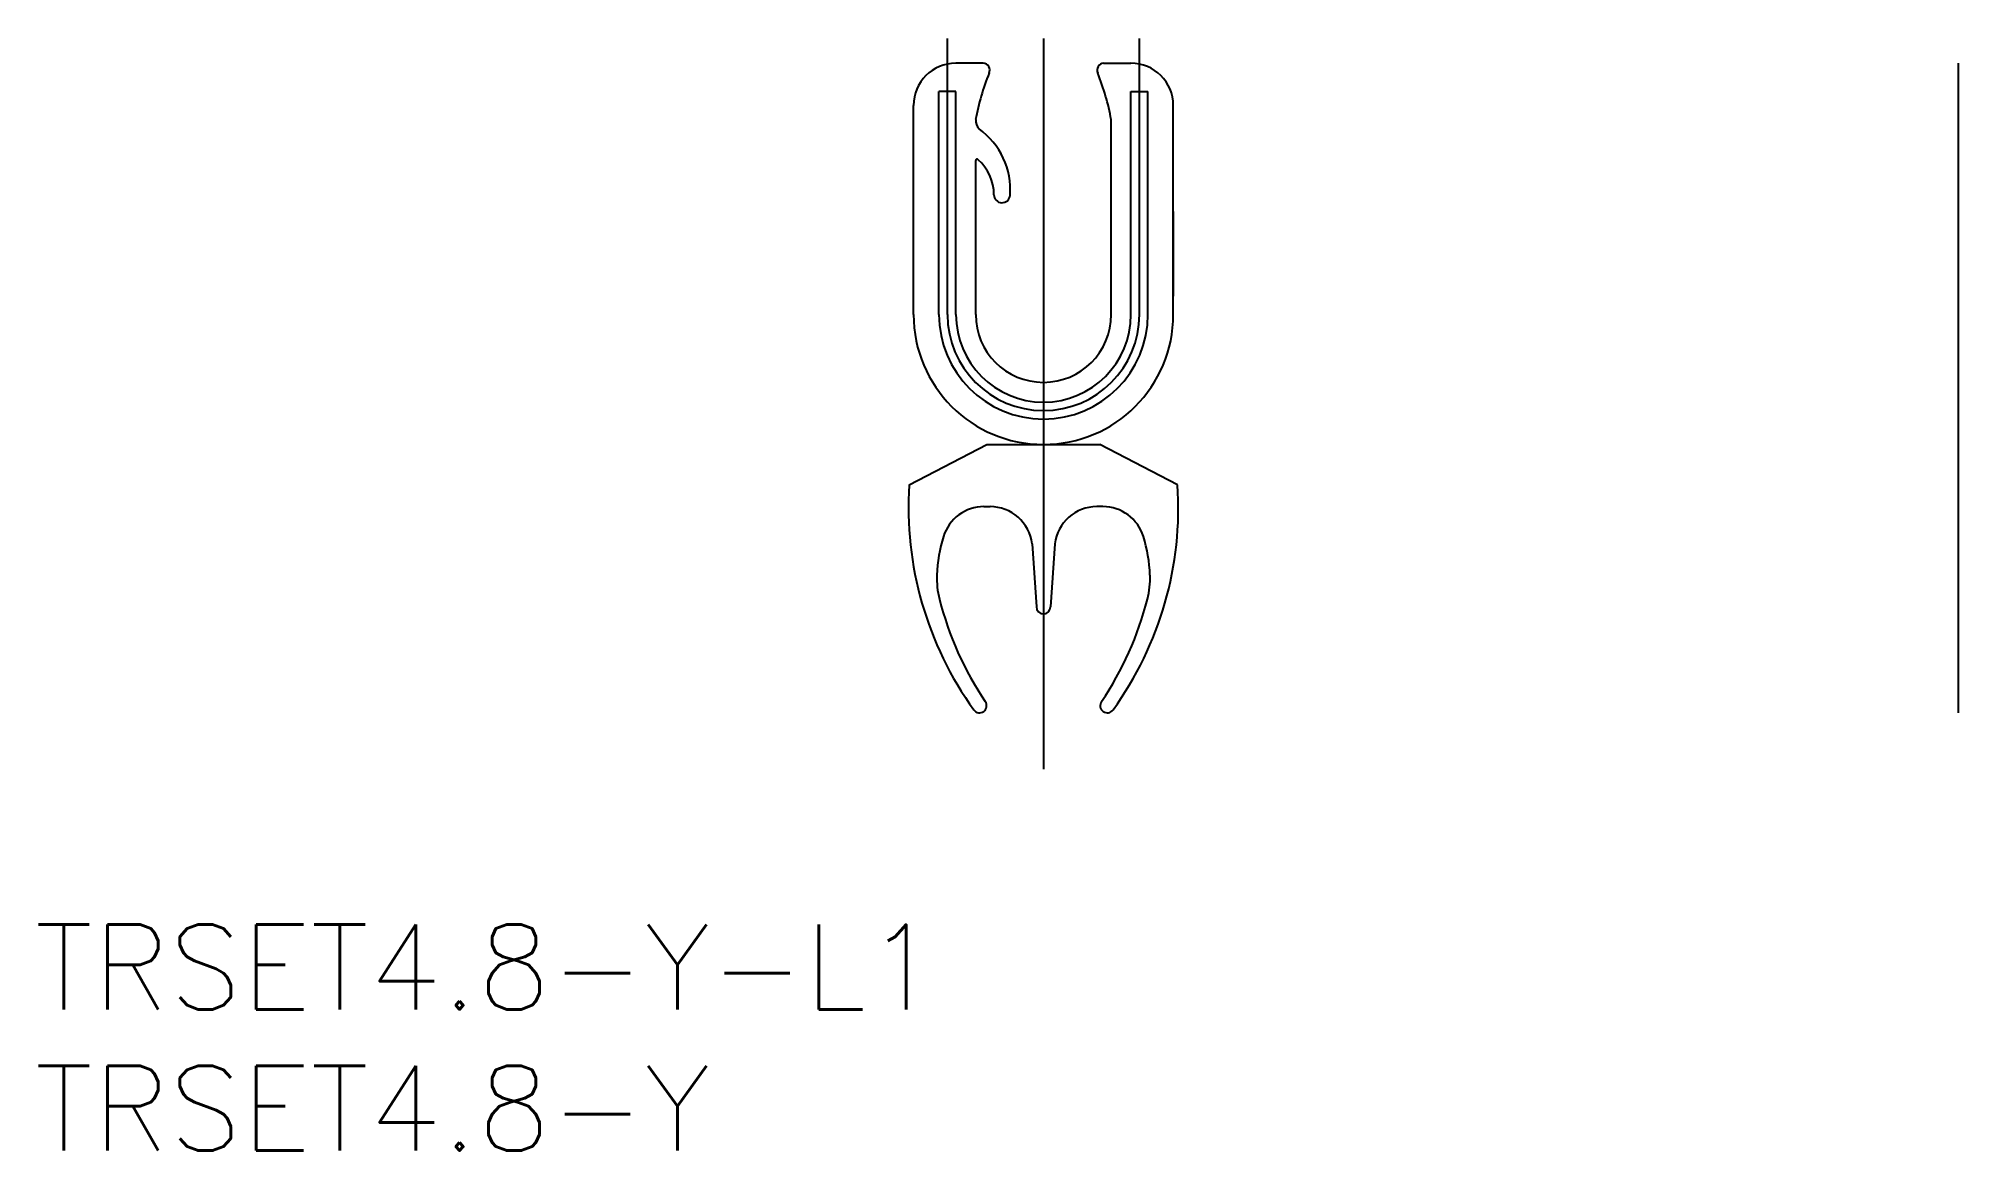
# Model space of a CAD drawing. Extents: x -36 to 1032, y -30 to 10.
# Drawn here: x -35.6 to 32.4, y -29.6 to 9.8 of the extents above; entities that cross this region are included whole.
import ezdxf

# ---------------------------------------------------------------- set-up
doc = ezdxf.new("R2010")
doc.units = 0
doc.linetypes.add('CENTER', pattern=[50.8, 31.75, -6.35, 6.35, -6.35])
doc.layers.get('0').update_dxf_attribs({"linetype": 'CONTINUOUS'})
doc.layers.add('CENTER', color=1, linetype='CENTER')
doc.styles.get("Standard").update_dxf_attribs({"font": 'txt.shx', "height": 3, "bigfont": 'bigfont.shx'})

# ---------------------------------------------------------------- blocks, each defined once
blk = doc.blocks.new('*U6')
at = {"color": 7, "linetype": 'CONTINUOUS'}
blk.add_text('TRSET4.8-Y-L1', height=3, dxfattribs=at).set_placement((-35.721, -24.598))
blk = doc.blocks.new('*U7')
at = {"color": 7, "linetype": 'CONTINUOUS'}
blk.add_text('TRSET4.8-Y', height=3, dxfattribs=at).set_placement((-35.721, -29.598))

msp = doc.modelspace()

# ---------------------------------------------------------------- linework, layer by layer
at = {"color": 7, "linetype": 'CONTINUOUS'}
for p, q in [((-2.13, 8.9), (-3.1, 8.9)), ((2.13, 8.9), (3.1, 8.9)), ((32.409, -14.1), (32.409, 8.9)), ((-3.1, 7.9), (-3.7, 7.9)), ((-3.7, 0), (-3.7, 7.9)), ((-3.1, 0), (-3.1, 7.9)), ((3.1, 0), (3.1, 7.9)), ((3.1, 7.9), (3.7, 7.9)), ((3.7, 0), (3.7, 7.9)), ((-4.6, 0), (-4.6, 7.4)), ((2.4, 0), (2.4, 6.9)), ((4.6, 0), (4.6, 7.4)), ((-2.4, 0), (-2.4, 5.45)), ((2.4, 0), (2.4, 5.45)), ((4.6, 3.65), (4.6, 0.65)), ((-4.75, -6.03), (-2, -4.6)), ((-2, -4.6), (2, -4.6)), ((4.75, -6.03), (2, -4.6)), ((-2.107, -6.8), (-1.891, -6.8)), ((2.107, -6.8), (1.891, -6.8)), ((-0.403, -8.116), (-0.25, -10.35)), ((0.403, -8.116), (0.25, -10.35))]:
    msp.add_line(p, q, dxfattribs=at)
for centre, radius, start, end in [((-3.1, 7.4), 1.5, 90, 180), ((-2.15, 8.651), 0.25, 335.29715, 85.46796), ((2.15, 8.651), 0.25, 94.53204, 204.70285), ((3.1, 7.4), 1.5, 0, 90), ((6.038, 5.347), 8.58, 158.10482, 169.57053), ((-6.038, 5.347), 8.58, 10.42947, 21.89518), ((-1.9, 6.9), 0.5, 180, 220.71511), ((-3.826, 4.421), 2.651, 355.68601, 54.29609), ((-2.35, 5.45), 0.05, 35.66522, 180), ((-3.391, 4.248), 1.639, 359.85258, 48.68729), ((-1.467, 4.243), 0.285, 179.85258, 355.68601), ((0, 0), 4.6, 180, 0), ((0, 0), 3.7, 180, 0), ((0, 0), 3.7, 180, 0), ((0, 0), 3.1, 180, 0), ((0, 0), 2.4, 180, 0), ((7.445, -6.841), 12.222, 176.19522, 215.83522), ((-7.445, -6.841), 12.222, 324.16478, 3.80478), ((-2.107, -8.3), 1.5, 90, 162.77539), ((-1.891, -8.3), 1.5, 7.04785, 90), ((1.891, -8.3), 1.5, 90, 172.95215), ((2.107, -8.3), 1.5, 17.22461, 90), ((1.514, -9.423), 5.291, 162.77539, 177.83309), ((-1.514, -9.423), 5.291, 2.16691, 17.22461), ((-0.776, -9.336), 3, 177.83309, 194.32159), ((0.776, -9.336), 3, 345.67841, 2.16691), ((7.61, -7.195), 11.655, 194.32159, 213.94883), ((-7.61, -7.195), 11.655, 326.05117, 345.67841), ((0, -10.35), 0.25, 180, 0), ((-2.261, -13.85), 0.25, 215.83522, 35.83522), ((2.261, -13.85), 0.25, 144.16478, 324.16478)]:
    msp.add_arc(centre, radius, start, end, dxfattribs=at)
at = {"layer": 'CENTER', "color": 1, "linetype": 'CENTER'}
for p, q in [((-3.4, 0), (-3.4, 9.776)), ((0, 9.776), (0, -16.1)), ((3.4, 0), (3.4, 9.776))]:
    msp.add_line(p, q, dxfattribs=at)
msp.add_arc((0, 0), 3.4, 180, 0, dxfattribs=at)

# ---------------------------------------------------------------- block references
at = {"color": 7, "linetype": 'CONTINUOUS'}
for name in ['*U6', '*U7']:
    msp.add_blockref(name, (0, 0), dxfattribs=at)

doc.saveas('drawing.dxf')
